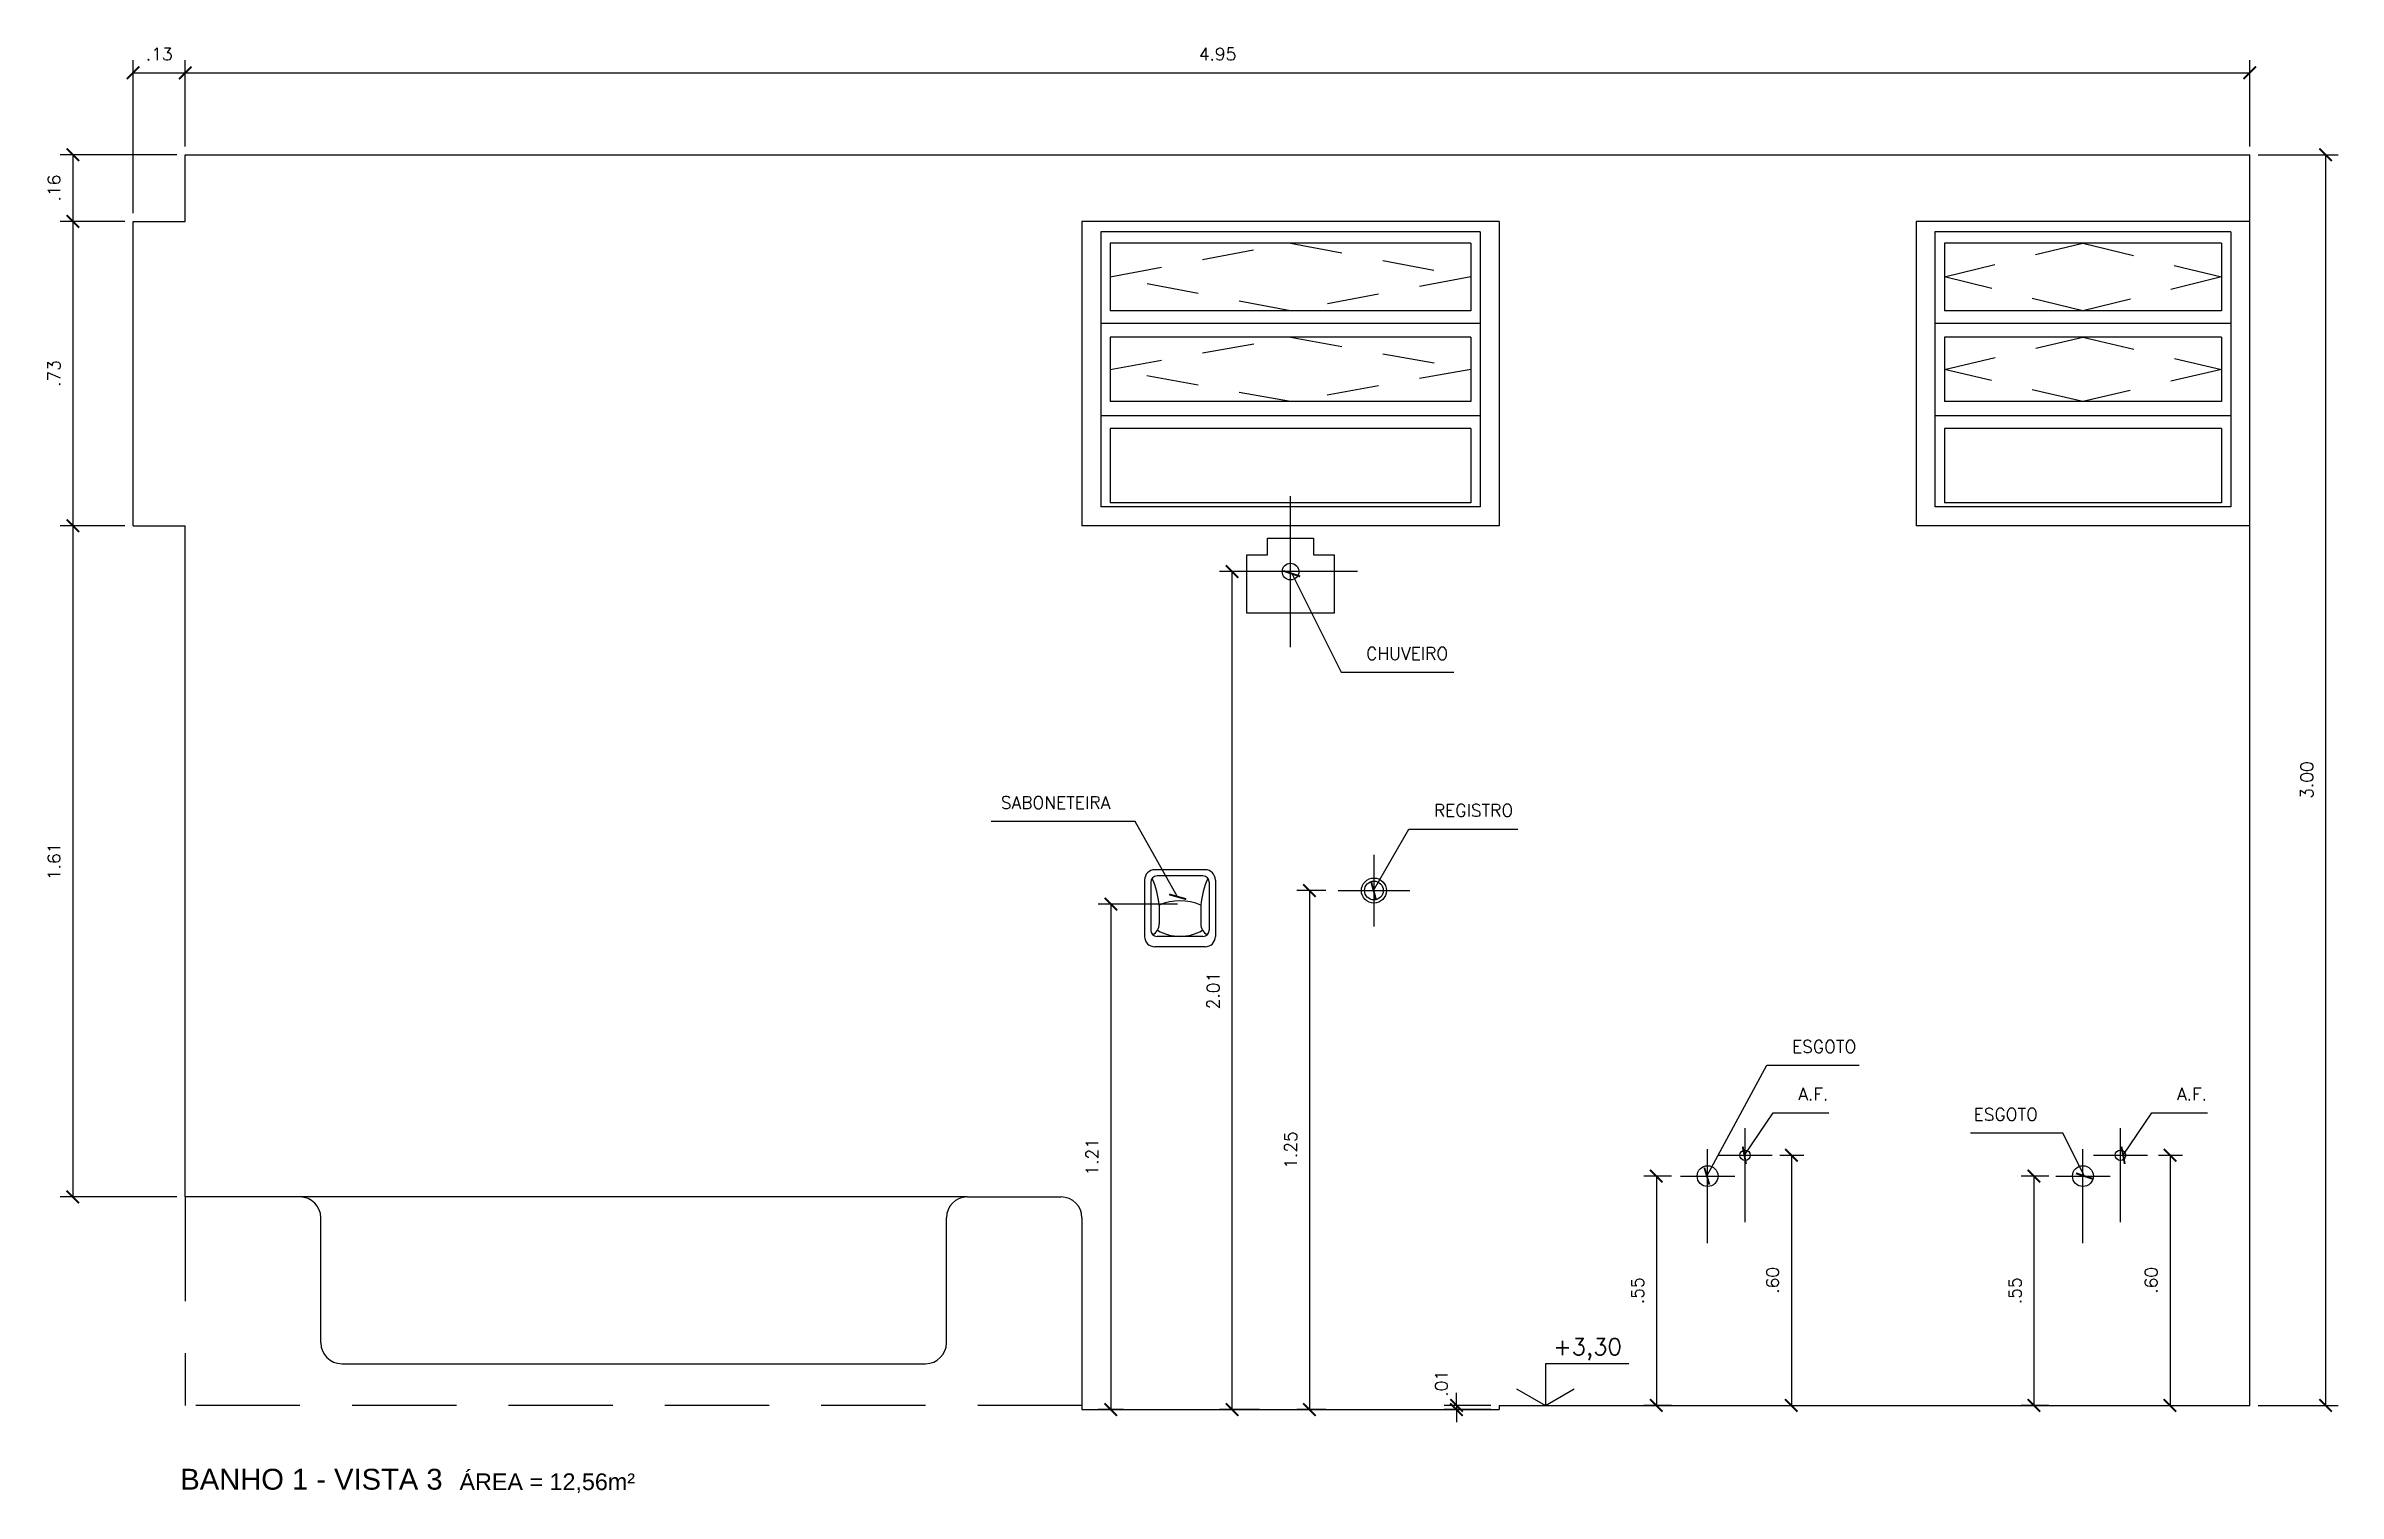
# Model space of a CAD drawing. Header units: millimetres. Extents: x 1 to 250, y 10 to 22.
# Drawn here: x 183.94 to 189.43, y 18.08 to 21.55 of the extents above; entities that cross this region are included whole.
import ezdxf

# ---------------------------------------------------------------- set-up
doc = ezdxf.new("R2010")
doc.units = ezdxf.units.MM
doc.linetypes.add('HIDDEN', pattern=[0.375, 0.25, -0.125])
for name, color, linetype in [('COTAS', 1, 'Continuous'), ('LPROJ', 7, 'HIDDEN'), ('LVISTA01', 8, 'Continuous'), ('LVISTA02', 1, 'Continuous'), ('NOTAS', 2, 'Continuous'), ('PEÇAS', 7, 'Continuous'), ('PEÇAS50', 8, 'Continuous'), ('REVEST', 2, 'Continuous')]:
    doc.layers.add(name, color=color, linetype=linetype)
doc.styles.add('60-20', font='romans.shx', dxfattribs={"height": 0.03})
doc.styles.add('60-50', font='romans.shx', dxfattribs={"height": 0.075})
doc.styles.add('80-20', font='romans.shx', dxfattribs={"height": 0.04})
doc.styles.add('ARIAL', font='arial.ttf', dxfattribs={"height": 0.05})
doc.dimstyles.new('20', dxfattribs={"dimtxt": 0.1, "dimasz": 0.075, "dimexe": 0.075, "dimexo": 0.05, "dimgap": 0.075, "dimtad": 1, "dimzin": 4, "dimdsep": 46, "dimtxsty": '60-50', "dimblk1": 'ARCHTICK', "dimblk2": 'ARCHTICK', "dimsah": 1, "dimcen": 2.5, "dimclrt": 3, "dimadec": 0, "dimazin": 0, "dimtfac": 1, "dimtmove": 2, "dimatfit": 3, "dimldrblk": 'ARCHTICK', "dimfxl": 1, "dimarcsym": 0})

msp = doc.modelspace()

# ---------------------------------------------------------------- texts
at = {"layer": 'COTAS', "color": 3, "char_height": 0.03, "style": '60-20'}
for s, insert, attachment_point in [('CHUVEIRO', (187.104, 20.0943), 4), ('SABONETEIRA', (186.4904, 19.7368), 6), ('REGISTRO', (187.2664, 19.7181), 4), ('ESGOTO', (188.125, 19.1516), 4), ('A.F.', (188.1402, 19.0378), 4), ('A.F.', (189.0481, 19.0378), 4), ('ESGOTO', (188.7147, 18.9889), 6)]:
    msp.add_mtext(s, dxfattribs=dict(at, insert=insert, attachment_point=attachment_point))
at = {"layer": 'NOTAS', "color": 3, "style": '80-20'}
msp.add_text('+3,30', height=0.04, dxfattribs=at).set_placement((187.5525, 18.4117))
at = {"layer": 'NOTAS', "style": 'ARIAL'}
for s, height, p in [('BANHO 1 - VISTA 3', 0.05, (184.2608, 18.0888)), ('ÁREA = 12,56m²', 0.04, (184.9302, 18.0878))]:
    msp.add_text(s, height=height, dxfattribs=at).set_placement(p)

# ---------------------------------------------------------------- blocks, each defined once
blk = doc.blocks.new('_ARCHTICK')
at = {"color": 0, "linetype": 'ByBlock', "const_width": 0.15}
blk.add_lwpolyline([(-0.5, -0.5), (0.5, 0.5)], dxfattribs=at)
blk = doc.blocks.new('*D90')
at = {"color": 0, "linetype": 'ByBlock'}
for p, q in [((184.2727, 21.3109), (184.2727, 21.5173)), ((189.2227, 21.3109), (189.2227, 21.5173)), ((184.2727, 21.4873), (189.2227, 21.4873))]:
    blk.add_line(p, q, dxfattribs=at)
at = {"layer": 'DEFPOINTS', "color": 0, "linetype": 'ByBlock'}
for p in [(189.2227, 21.4873), (184.2727, 21.2909), (189.2227, 21.2909)]:
    blk.add_point(p, dxfattribs=at)
at = {"color": 0, "linetype": 'ByBlock', "xscale": 0.03, "yscale": 0.03, "zscale": 0.03, "rotation": 180}
blk.add_blockref('_ARCHTICK', (184.2727, 21.4873), dxfattribs=at)
at = {"color": 0, "linetype": 'ByBlock', "xscale": 0.03, "yscale": 0.03, "zscale": 0.03}
blk.add_blockref('_ARCHTICK', (189.2227, 21.4873), dxfattribs=at)
at = {"color": 3, "linetype": 'ByBlock', "insert": (186.7477, 21.5323), "char_height": 0.03, "attachment_point": 5, "style": '60-20'}
blk.add_mtext('4.95', dxfattribs=at)
blk = doc.blocks.new('*D117')
at = {"color": 0, "linetype": 'ByBlock'}
for p, q in [((184.1477, 21.1509), (184.1477, 21.5173)), ((184.2727, 21.3109), (184.2727, 21.5173)), ((184.1477, 21.4873), (184.2727, 21.4873))]:
    blk.add_line(p, q, dxfattribs=at)
at = {"layer": 'DEFPOINTS', "color": 0, "linetype": 'ByBlock'}
for p in [(184.2727, 21.4873), (184.2727, 21.2909), (184.1477, 21.1309)]:
    blk.add_point(p, dxfattribs=at)
at = {"color": 0, "linetype": 'ByBlock', "xscale": 0.03, "yscale": 0.03, "zscale": 0.03, "rotation": 180}
blk.add_blockref('_ARCHTICK', (184.1477, 21.4873), dxfattribs=at)
at = {"color": 0, "linetype": 'ByBlock', "xscale": 0.03, "yscale": 0.03, "zscale": 0.03}
blk.add_blockref('_ARCHTICK', (184.2727, 21.4873), dxfattribs=at)
at = {"color": 3, "linetype": 'ByBlock', "insert": (184.2102, 21.5323), "char_height": 0.03, "attachment_point": 5, "style": '60-20'}
blk.add_mtext('.13', dxfattribs=at)
blk = doc.blocks.new('*D236')
at = {"color": 0, "linetype": 'ByBlock'}
for p, q in [((184.2527, 21.2909), (183.973, 21.2909)), ((184.003, 21.2909), (184.003, 21.1309)), ((184.1277, 21.1309), (183.973, 21.1309))]:
    blk.add_line(p, q, dxfattribs=at)
at = {"layer": 'DEFPOINTS', "color": 0, "linetype": 'ByBlock'}
for p in [(184.2727, 21.2909), (184.003, 21.1309), (184.1477, 21.1309)]:
    blk.add_point(p, dxfattribs=at)
at = {"color": 0, "linetype": 'ByBlock', "xscale": 0.03, "yscale": 0.03, "zscale": 0.03}
for p, rotation in [((184.003, 21.2909), 90), ((184.003, 21.1309), 270)]:
    blk.add_blockref('_ARCHTICK', p, dxfattribs=dict(at, rotation=rotation))
at = {"color": 3, "linetype": 'ByBlock', "insert": (183.958, 21.2109), "char_height": 0.03, "attachment_point": 5, "rotation": 90, "style": '60-20'}
blk.add_mtext('.16', dxfattribs=at)
blk = doc.blocks.new('*D237')
at = {"color": 0, "linetype": 'ByBlock'}
for p, q in [((184.003, 21.1309), (184.003, 20.4009)), ((184.1277, 20.4009), (183.973, 20.4009))]:
    blk.add_line(p, q, dxfattribs=at)
at = {"layer": 'DEFPOINTS', "color": 0, "linetype": 'ByBlock'}
for p in [(184.1477, 21.1309), (184.003, 20.4009), (184.1477, 20.4009)]:
    blk.add_point(p, dxfattribs=at)
at = {"color": 0, "linetype": 'ByBlock', "xscale": 0.03, "yscale": 0.03, "zscale": 0.03}
for p, rotation in [((184.003, 21.1309), 90), ((184.003, 20.4009), 270)]:
    blk.add_blockref('_ARCHTICK', p, dxfattribs=dict(at, rotation=rotation))
at = {"color": 3, "linetype": 'ByBlock', "insert": (183.958, 20.7659), "char_height": 0.03, "attachment_point": 5, "rotation": 90, "style": '60-20'}
blk.add_mtext('.73', dxfattribs=at)
blk = doc.blocks.new('*D238')
at = {"color": 0, "linetype": 'ByBlock'}
for p, q in [((184.003, 20.4009), (184.003, 18.7909)), ((184.2527, 18.7909), (183.973, 18.7909))]:
    blk.add_line(p, q, dxfattribs=at)
at = {"layer": 'DEFPOINTS', "color": 0, "linetype": 'ByBlock'}
for p in [(184.1477, 20.4009), (184.003, 18.7909), (184.2727, 18.7909)]:
    blk.add_point(p, dxfattribs=at)
at = {"color": 0, "linetype": 'ByBlock', "xscale": 0.03, "yscale": 0.03, "zscale": 0.03}
for p, rotation in [((184.003, 20.4009), 90), ((184.003, 18.7909), 270)]:
    blk.add_blockref('_ARCHTICK', p, dxfattribs=dict(at, rotation=rotation))
at = {"color": 3, "linetype": 'ByBlock', "insert": (183.958, 19.5959), "char_height": 0.03, "attachment_point": 5, "rotation": 90, "style": '60-20'}
blk.add_mtext('1.61', dxfattribs=at)
blk = doc.blocks.new('*D239')
at = {"color": 0, "linetype": 'ByBlock'}
for p, q in [((187.3208, 18.2909), (187.3208, 18.3209)), ((187.4027, 18.2909), (187.2908, 18.2909)), ((187.4027, 18.2809), (187.2908, 18.2809)), ((187.3208, 18.2909), (187.3208, 18.2809)), ((187.3208, 18.2909), (187.3208, 18.2809)), ((187.3208, 18.2809), (187.3208, 18.2509))]:
    blk.add_line(p, q, dxfattribs=at)
at = {"layer": 'DEFPOINTS', "color": 0, "linetype": 'ByBlock'}
for p in [(187.3208, 18.2809), (187.4227, 18.2909), (187.4227, 18.2809)]:
    blk.add_point(p, dxfattribs=at)
at = {"color": 0, "linetype": 'ByBlock', "xscale": 0.03, "yscale": 0.03, "zscale": 0.03}
for p, rotation in [((187.3208, 18.2909), 270), ((187.3208, 18.2809), 90)]:
    blk.add_blockref('_ARCHTICK', p, dxfattribs=dict(at, rotation=rotation))
at = {"color": 3, "linetype": 'ByBlock', "insert": (187.2844, 18.3437), "char_height": 0.03, "attachment_point": 5, "rotation": 90, "style": '60-20'}
blk.add_mtext('.01', dxfattribs=at)
blk = doc.blocks.new('*D240')
at = {"color": 0, "linetype": 'ByBlock'}
for p, q in [((189.2427, 21.2909), (189.4347, 21.2909)), ((189.4047, 21.2909), (189.4047, 18.2909)), ((189.2427, 18.2909), (189.4347, 18.2909))]:
    blk.add_line(p, q, dxfattribs=at)
at = {"layer": 'DEFPOINTS', "color": 0, "linetype": 'ByBlock'}
for p in [(189.2227, 21.2909), (189.2227, 18.2909), (189.4047, 18.2909)]:
    blk.add_point(p, dxfattribs=at)
at = {"color": 0, "linetype": 'ByBlock', "xscale": 0.03, "yscale": 0.03, "zscale": 0.03}
for p, rotation in [((189.4047, 21.2909), 90), ((189.4047, 18.2909), 270)]:
    blk.add_blockref('_ARCHTICK', p, dxfattribs=dict(at, rotation=rotation))
at = {"color": 3, "linetype": 'ByBlock', "insert": (189.3597, 19.7909), "char_height": 0.03, "attachment_point": 5, "rotation": 90, "style": '60-20'}
blk.add_mtext('3.00', dxfattribs=at)
blk = doc.blocks.new('*D314')
at = {"color": 0, "linetype": 'ByBlock'}
for p, q in [((200.6798, 18.8909), (200.7374, 18.8909)), ((200.7074, 18.8909), (200.7074, 18.2909)), ((200.6798, 18.2909), (200.7374, 18.2909))]:
    blk.add_line(p, q, dxfattribs=at)
at = {"layer": 'DEFPOINTS', "color": 0, "linetype": 'ByBlock'}
for p in [(200.6598, 18.8909), (200.6598, 18.2909), (200.7074, 18.2909)]:
    blk.add_point(p, dxfattribs=at)
at = {"color": 0, "linetype": 'ByBlock', "xscale": 0.03, "yscale": 0.03, "zscale": 0.03}
for p, rotation in [((200.7074, 18.8909), 90), ((200.7074, 18.2909), 270)]:
    blk.add_blockref('_ARCHTICK', p, dxfattribs=dict(at, rotation=rotation))
at = {"color": 3, "linetype": 'ByBlock', "insert": (200.6624, 18.5909), "char_height": 0.03, "attachment_point": 5, "rotation": 90, "style": '60-20'}
blk.add_mtext('.60', dxfattribs=at)
blk = doc.blocks.new('*D315')
at = {"color": 0, "linetype": 'ByBlock'}
for p, q in [((200.4198, 18.8409), (200.3537, 18.8409)), ((200.3837, 18.8409), (200.3837, 18.2909)), ((200.4198, 18.2909), (200.3537, 18.2909))]:
    blk.add_line(p, q, dxfattribs=at)
at = {"layer": 'DEFPOINTS', "color": 0, "linetype": 'ByBlock'}
for p in [(200.4398, 18.8409), (200.3837, 18.2909), (200.4398, 18.2909)]:
    blk.add_point(p, dxfattribs=at)
at = {"color": 0, "linetype": 'ByBlock', "xscale": 0.03, "yscale": 0.03, "zscale": 0.03}
for p, rotation in [((200.3837, 18.8409), 90), ((200.3837, 18.2909), 270)]:
    blk.add_blockref('_ARCHTICK', p, dxfattribs=dict(at, rotation=rotation))
at = {"color": 3, "linetype": 'ByBlock', "insert": (200.3387, 18.5659), "char_height": 0.03, "attachment_point": 5, "rotation": 90, "style": '60-20'}
blk.add_mtext('.55', dxfattribs=at)
blk = doc.blocks.new('*D316')
at = {"color": 0, "linetype": 'ByBlock'}
for p, q in [((188.096, 18.8909), (188.1536, 18.8909)), ((188.1236, 18.8909), (188.1236, 18.2909)), ((188.096, 18.2909), (188.1536, 18.2909))]:
    blk.add_line(p, q, dxfattribs=at)
at = {"layer": 'DEFPOINTS', "color": 0, "linetype": 'ByBlock'}
for p in [(188.076, 18.8909), (188.076, 18.2909), (188.1236, 18.2909)]:
    blk.add_point(p, dxfattribs=at)
at = {"color": 0, "linetype": 'ByBlock', "xscale": 0.03, "yscale": 0.03, "zscale": 0.03}
for p, rotation in [((188.1236, 18.8909), 90), ((188.1236, 18.2909), 270)]:
    blk.add_blockref('_ARCHTICK', p, dxfattribs=dict(at, rotation=rotation))
at = {"color": 3, "linetype": 'ByBlock', "insert": (188.0786, 18.5909), "char_height": 0.03, "attachment_point": 5, "rotation": 90, "style": '60-20'}
blk.add_mtext('.60', dxfattribs=at)
blk = doc.blocks.new('*D317')
at = {"color": 0, "linetype": 'ByBlock'}
for p, q in [((187.836, 18.8409), (187.7699, 18.8409)), ((187.7999, 18.8409), (187.7999, 18.2909)), ((187.836, 18.2909), (187.7699, 18.2909))]:
    blk.add_line(p, q, dxfattribs=at)
at = {"layer": 'DEFPOINTS', "color": 0, "linetype": 'ByBlock'}
for p in [(187.856, 18.8409), (187.7999, 18.2909), (187.856, 18.2909)]:
    blk.add_point(p, dxfattribs=at)
at = {"color": 0, "linetype": 'ByBlock', "xscale": 0.03, "yscale": 0.03, "zscale": 0.03}
for p, rotation in [((187.7999, 18.8409), 90), ((187.7999, 18.2909), 270)]:
    blk.add_blockref('_ARCHTICK', p, dxfattribs=dict(at, rotation=rotation))
at = {"color": 3, "linetype": 'ByBlock', "insert": (187.7549, 18.5659), "char_height": 0.03, "attachment_point": 5, "rotation": 90, "style": '60-20'}
blk.add_mtext('.55', dxfattribs=at)
blk = doc.blocks.new('*D318')
at = {"color": 0, "linetype": 'ByBlock'}
for p, q in [((205.7178, 19.5259), (205.6485, 19.5259)), ((205.6785, 19.5259), (205.6785, 18.2809)), ((205.7178, 18.2809), (205.6485, 18.2809))]:
    blk.add_line(p, q, dxfattribs=at)
at = {"layer": 'DEFPOINTS', "color": 0, "linetype": 'ByBlock'}
for p in [(205.7378, 19.5259), (205.6785, 18.2809), (205.7378, 18.2809)]:
    blk.add_point(p, dxfattribs=at)
at = {"color": 0, "linetype": 'ByBlock', "xscale": 0.03, "yscale": 0.03, "zscale": 0.03}
for p, rotation in [((205.6785, 19.5259), 90), ((205.6785, 18.2809), 270)]:
    blk.add_blockref('_ARCHTICK', p, dxfattribs=dict(at, rotation=rotation))
at = {"color": 3, "linetype": 'ByBlock', "insert": (205.6335, 18.9034), "char_height": 0.03, "attachment_point": 5, "rotation": 90, "style": '60-20'}
blk.add_mtext('1.25', dxfattribs=at)
blk = doc.blocks.new('*D319')
at = {"color": 0, "linetype": 'ByBlock'}
for p, q in [((186.7492, 20.2909), (186.6443, 20.2909)), ((186.6743, 20.2909), (186.6743, 18.2809)), ((186.74, 18.2809), (186.6443, 18.2809))]:
    blk.add_line(p, q, dxfattribs=at)
at = {"layer": 'DEFPOINTS', "color": 0, "linetype": 'ByBlock'}
for p in [(186.7692, 20.2909), (186.6743, 18.2809), (186.76, 18.2809)]:
    blk.add_point(p, dxfattribs=at)
at = {"color": 0, "linetype": 'ByBlock', "xscale": 0.03, "yscale": 0.03, "zscale": 0.03}
for p, rotation in [((186.6743, 20.2909), 90), ((186.6743, 18.2809), 270)]:
    blk.add_blockref('_ARCHTICK', p, dxfattribs=dict(at, rotation=rotation))
at = {"color": 3, "linetype": 'ByBlock', "insert": (186.6293, 19.2859), "char_height": 0.03, "attachment_point": 5, "rotation": 90, "style": '60-20'}
blk.add_mtext('2.01', dxfattribs=at)
blk = doc.blocks.new('*D320')
at = {"color": 0, "linetype": 'ByBlock'}
for p, q in [((186.6519, 19.4934), (186.4619, 19.4934)), ((186.4919, 19.4934), (186.4919, 18.2809)), ((186.5223, 18.2809), (186.4619, 18.2809))]:
    blk.add_line(p, q, dxfattribs=at)
at = {"layer": 'DEFPOINTS', "color": 0, "linetype": 'ByBlock'}
for p in [(186.6719, 19.4934), (186.4919, 18.2809), (186.5423, 18.2809)]:
    blk.add_point(p, dxfattribs=at)
at = {"color": 0, "linetype": 'ByBlock', "xscale": 0.03, "yscale": 0.03, "zscale": 0.03}
for p, rotation in [((186.4919, 19.4934), 90), ((186.4919, 18.2809), 270)]:
    blk.add_blockref('_ARCHTICK', p, dxfattribs=dict(at, rotation=rotation))
at = {"color": 3, "linetype": 'ByBlock', "insert": (186.4469, 18.8871), "char_height": 0.03, "attachment_point": 5, "rotation": 90, "style": '60-20'}
blk.add_mtext('1.21', dxfattribs=at)

# ---------------------------------------------------------------- dimensions: what is measured, and where the dimension line sits
at = {"layer": 'COTAS'}
for base, p1, p2, picture, middle in [((184.2727100117, 21.487349858), (184.1477100117, 21.1308657796), (184.2727100117, 21.2908657796), '*D117', (184.2102100117, 21.532349858)), ((189.2227, 21.4873), (184.2727, 21.2909), (189.2227, 21.2909), '*D90', (186.7477, 21.5323))]:
    dim = msp.add_linear_dim(base=base, p1=p1, p2=p2, dimstyle='20', override={"dimtxt": 0.02, "dimasz": 0.03, "dimexe": 0.03, "dimexo": 0.02, "dimgap": 0.03, "dimtxsty": '60-20'}, dxfattribs=at)
    dim.commit()
    dim.dimension.update_dxf_attribs({"geometry": picture, "text_midpoint": middle})
for base, p1, p2, override, picture, middle in [((184.003, 21.1309), (184.2727, 21.2909), (184.1477, 21.1309), {"dimtxt": 0.02, "dimasz": 0.03, "dimexe": 0.03, "dimexo": 0.02, "dimgap": 0.03, "dimtxsty": '60-20'}, '*D236', (183.958, 21.2109)), ((189.4047, 18.2909), (189.2227, 21.2909), (189.2227, 18.2909), {"dimtxt": 0.02, "dimasz": 0.03, "dimexe": 0.03, "dimexo": 0.02, "dimgap": 0.03, "dimtxsty": '60-20'}, '*D240', (189.3597, 19.7909)), ((184.003, 20.4009), (184.1477, 21.1309), (184.1477, 20.4009), {"dimtxt": 0.02, "dimasz": 0.03, "dimexe": 0.03, "dimexo": 0.02, "dimgap": 0.03, "dimtxsty": '60-20', "dimse1": 1}, '*D237', (183.958, 20.7659)), ((184.003, 18.7909), (184.1477, 20.4009), (184.2727, 18.7909), {"dimtxt": 0.02, "dimasz": 0.03, "dimexe": 0.03, "dimexo": 0.02, "dimgap": 0.03, "dimtxsty": '60-20', "dimse1": 1}, '*D238', (183.958, 19.5959)), ((186.4919, 18.2809), (186.6719, 19.4934), (186.5423, 18.2809), {"dimtxt": 0.02, "dimasz": 0.03, "dimexe": 0.03, "dimexo": 0.02, "dimgap": 0.03, "dimtxsty": '60-20'}, '*D320', (186.4469, 18.8871))]:
    dim = msp.add_linear_dim(base=base, p1=p1, p2=p2, angle=90, dimstyle='20', override=override, dxfattribs=at)
    dim.commit()
    dim.dimension.update_dxf_attribs({"geometry": picture, "text_midpoint": middle})
for base, p1, p2, picture, middle, set_off in [((186.7824, 18.2809), (186.8773, 20.2909), (186.868, 18.2809), '*D319', (186.7374, 19.2859), (0.1081, 0)), ((186.9682192816, 18.2808657796), (187.0274476313, 19.5258657796), (187.0274476313, 18.2808657796), '*D318', (186.9232192816, 18.9033657796), (-18.7103051505, 0)), ((188.1236, 18.2909), (188.076, 18.8909), (188.076, 18.2909), '*D314', (188.0786, 18.5909), (-12.5838, 0)), ((189.0316, 18.2909), (188.984, 18.8909), (188.984, 18.2909), '*D316', (188.9866, 18.5909), (0.9079, 0)), ((187.7999, 18.2909), (187.856, 18.8409), (187.856, 18.2909), '*D315', (187.7549, 18.5659), (-12.5838, 0)), ((188.705, 18.2909), (188.7611, 18.8409), (188.7611, 18.2909), '*D317', (188.66, 18.5659), (0.9051, 0))]:
    dim = msp.add_linear_dim(base=base, p1=p1, p2=p2, angle=90, dimstyle='20', override={"dimtxt": 0.02, "dimasz": 0.03, "dimexe": 0.03, "dimexo": 0.02, "dimgap": 0.03, "dimtxsty": '60-20'}, dxfattribs=at)
    dim.commit()
    dim.dimension.update_dxf_attribs({"geometry": picture, "text_midpoint": middle, "insert": set_off})
dim = msp.add_linear_dim(base=(187.3208, 18.2809), p1=(187.4227, 18.2909), p2=(187.4227, 18.2809), angle=90, dimstyle='20', override={"dimtxt": 0.02, "dimasz": 0.03, "dimexe": 0.03, "dimexo": 0.02, "dimgap": 0.03, "dimtxsty": '60-20'}, dxfattribs=at)
dim.commit()
dim.dimension.update_dxf_attribs({"geometry": '*D239', "text_midpoint": (187.2844, 18.3437), "dimtype": 160})

# ---------------------------------------------------------------- linework, layer by layer
at = {"layer": 'LPROJ', "ltscale": 0.5}
for p, q in [((186.4904, 20.9976), (186.9227, 21.079)), ((186.9227, 21.079), (187.355, 20.9976)), ((188.4904, 20.9976), (188.8227, 21.079)), ((188.8227, 21.079), (189.155, 20.9976)), ((186.9227, 20.9163), (186.4904, 20.9976)), ((187.355, 20.9976), (186.9227, 20.9163)), ((188.8227, 20.9163), (188.4904, 20.9976)), ((189.155, 20.9976), (188.8227, 20.9163)), ((186.4904, 20.7759), (186.9227, 20.8529)), ((186.9227, 20.8529), (187.355, 20.7759)), ((188.4904, 20.7759), (188.8227, 20.8529)), ((188.8227, 20.8529), (189.155, 20.7759)), ((186.9227, 20.6988), (186.4904, 20.7759)), ((187.355, 20.7759), (186.9227, 20.6988)), ((188.8227, 20.6988), (188.4904, 20.7759)), ((189.155, 20.7759), (188.8227, 20.6988))]:
    msp.add_line(p, q, dxfattribs=at)
at = {"layer": 'LPROJ'}
for p in [(184.2727, 18.7909), (186.4227, 18.2909)]:
    msp.add_line(p, (184.2727, 18.2909), dxfattribs=at)
at = {"layer": 'LVISTA01'}
for p, q in [((186.4904, 21.079), (186.4904, 20.9163)), ((187.355, 21.079), (186.4904, 21.079)), ((187.355, 21.079), (187.355, 20.9163)), ((188.4904, 21.079), (188.4904, 20.9163)), ((189.155, 21.079), (188.4904, 21.079)), ((189.155, 21.079), (189.155, 20.9163)), ((187.3777, 20.8863), (186.4677, 20.8863)), ((187.355, 20.9163), (186.4904, 20.9163)), ((189.1777, 20.8863), (188.4677, 20.8863)), ((189.155, 20.9163), (188.4904, 20.9163)), ((187.355, 20.8529), (186.4904, 20.8529)), ((186.4904, 20.8529), (186.4904, 20.6988)), ((187.355, 20.8529), (187.355, 20.6988)), ((189.155, 20.8529), (188.4904, 20.8529)), ((188.4904, 20.8529), (188.4904, 20.6988)), ((189.155, 20.8529), (189.155, 20.6988)), ((187.355, 20.6988), (186.4904, 20.6988)), ((189.155, 20.6988), (188.4904, 20.6988)), ((187.3777, 20.6643), (186.4677, 20.6643)), ((187.355, 20.6343), (186.4904, 20.6343)), ((186.4904, 20.6343), (186.4904, 20.4559)), ((187.355, 20.6343), (187.355, 20.4559)), ((189.1777, 20.6643), (188.4677, 20.6643)), ((189.155, 20.6343), (188.4904, 20.6343)), ((188.4904, 20.6343), (188.4904, 20.4559)), ((189.155, 20.6343), (189.155, 20.4559)), ((187.355, 20.4559), (186.4904, 20.4559)), ((189.155, 20.4559), (188.4904, 20.4559))]:
    msp.add_line(p, q, dxfattribs=at)
at = {"layer": 'LVISTA02'}
for p, q in [((186.4227, 21.1309), (186.4227, 20.4009)), ((187.4227, 21.1309), (186.4227, 21.1309)), ((187.4227, 21.1309), (187.4227, 20.4009)), ((188.4227, 21.1309), (188.4227, 20.4009)), ((189.2227, 21.1309), (188.4227, 21.1309)), ((186.4677, 21.1059), (186.4677, 20.4459)), ((187.3777, 21.1059), (186.4677, 21.1059)), ((187.3777, 21.1059), (187.3777, 20.4459)), ((188.4677, 21.1059), (188.4677, 20.4459)), ((189.1777, 21.1059), (188.4677, 21.1059)), ((189.1777, 21.1059), (189.1777, 20.4459)), ((187.4227, 20.4009), (186.4227, 20.4009)), ((187.3777, 20.4459), (186.4677, 20.4459)), ((189.2227, 20.4009), (188.4227, 20.4009)), ((189.1777, 20.4459), (188.4677, 20.4459))]:
    msp.add_line(p, q, dxfattribs=at)
at = {"layer": 'NOTAS'}
msp.add_lwpolyline([(187.7339, 18.3909), (187.5339, 18.3909), (187.5339, 18.2909)], dxfattribs=at)
at = {"layer": 'NOTAS', "color": 3}
msp.add_lwpolyline([(187.4646, 18.3309), (187.5339, 18.2909), (187.6031, 18.3309)], dxfattribs=at)
at = {"layer": 'PEÇAS'}
for p, q in [((186.7177, 19.5759), (186.5977, 19.5759)), ((186.5727, 19.5509), (186.5727, 19.4159)), ((186.7427, 19.5509), (186.7427, 19.4159)), ((186.7177, 19.3909), (186.5977, 19.3909)), ((184.5477, 18.7909), (184.2727, 18.7909)), ((186.1477, 18.7909), (186.3727, 18.7909)), ((184.5977, 18.4409), (184.5977, 18.7409)), ((186.0977, 18.4409), (186.0977, 18.7409)), ((186.4227, 18.7409), (186.4227, 18.2909)), ((184.6477, 18.3909), (186.0477, 18.3909))]:
    msp.add_line(p, q, dxfattribs=at)
at = {"layer": 'PEÇAS', "color": 8}
for p, q in [((187.1227, 19.6119), (187.1227, 19.4398)), ((186.5877, 19.5459), (186.5877, 19.4309)), ((186.7127, 19.5609), (186.6027, 19.5609)), ((186.7277, 19.5459), (186.7277, 19.4309)), ((187.0367, 19.5259), (187.2087, 19.5259)), ((186.6077, 19.4909), (186.6077, 19.4459)), ((186.7077, 19.4909), (186.7077, 19.4459)), ((186.7127, 19.4159), (186.6027, 19.4159)), ((188.0127, 18.7304), (188.0127, 18.9559)), ((188.9127, 18.7304), (188.9127, 18.9559)), ((187.9227, 18.6804), (187.9227, 18.9059)), ((187.9477, 18.8909), (188.0777, 18.8909)), ((188.8227, 18.6804), (188.8227, 18.9059)), ((188.8477, 18.8909), (188.9777, 18.8909)), ((187.8577, 18.8409), (187.9877, 18.8409)), ((188.7577, 18.8409), (188.8877, 18.8409))]:
    msp.add_line(p, q, dxfattribs=at)
at = {"layer": 'PEÇAS'}
msp.add_lwpolyline([(186.8177, 20.3309), (186.8677, 20.3309), (186.8677, 20.3709), (186.9777, 20.3709), (186.9777, 20.3309), (187.0277, 20.3309), (187.0277, 20.1909), (186.8177, 20.1909), (186.8177, 20.3309)], dxfattribs=at)
at = {"layer": 'PEÇAS', "color": 8}
msp.add_circle((187.1227, 19.5259), 0.03, dxfattribs=at)
at = {"layer": 'PEÇAS'}
for centre, radius in [((187.1227, 19.5259), 0.0225), ((187.9227, 18.8409), 0.025), ((188.0127, 18.8909), 0.0125), ((188.8227, 18.8409), 0.025), ((188.9127, 18.8909), 0.0125)]:
    msp.add_circle(centre, radius, dxfattribs=at)
for centre, radius, start, end in [((186.5977, 19.5509), 0.025, 90, 180), ((186.7177, 19.5509), 0.025, 0, 90), ((186.5977, 19.4159), 0.025, 180, 270), ((186.7177, 19.4159), 0.025, 270, 0), ((184.5477, 18.7409), 0.05, 0, 90), ((186.1477, 18.7409), 0.05, 90, 180), ((186.3727, 18.7409), 0.05, 0, 90), ((184.6477, 18.4409), 0.05, 180, 270), ((186.0477, 18.4409), 0.05, 270, 0)]:
    msp.add_arc(centre, radius, start, end, dxfattribs=at)
at = {"layer": 'PEÇAS', "color": 8}
for centre, radius, start, end in [((186.6027, 19.5459), 0.015, 90, 180), ((186.4254, 19.4764), 0.1829, 4.5376, 25.3737), ((186.89, 19.4764), 0.1829, 154.6263, 175.4624), ((186.7127, 19.5459), 0.015, 0, 90), ((186.6577, 19.3709), 0.13, 67.3801, 112.6199), ((186.6027, 19.4309), 0.015, 180, 270), ((186.5813, 19.4444), 0.0265, 294.1513, 3.1261), ((186.6577, 19.5213), 0.1054, 239.3037, 300.6963), ((186.7342, 19.4444), 0.0265, 176.8739, 245.8487), ((186.7127, 19.4309), 0.015, 270, 0)]:
    msp.add_arc(centre, radius, start, end, dxfattribs=at)
at = {"layer": 'PEÇAS50'}
for p, q in [((186.9227, 20.11), (186.9227, 20.4717)), ((187.0832, 20.2909), (186.7692, 20.2909)), ((186.1477, 18.7909), (184.5477, 18.7909))]:
    msp.add_line(p, q, dxfattribs=at)
msp.add_circle((186.9227, 20.2909), 0.02, dxfattribs=at)
at = {"layer": 'REVEST'}
for p, q in [((184.2727, 21.2909), (189.2227, 21.2909)), ((184.2727, 21.1309), (184.2727, 21.2909)), ((189.2227, 18.2909), (189.2227, 21.2909)), ((184.1477, 20.4009), (184.1477, 21.1309)), ((184.1477, 21.1309), (184.2727, 21.1309)), ((184.1477, 20.4009), (184.2727, 20.4009)), ((184.2727, 18.7909), (184.2727, 20.4009)), ((186.4227, 18.2909), (186.4227, 18.2809)), ((186.4227, 18.2809), (187.4227, 18.2809)), ((187.4227, 18.2909), (189.2227, 18.2909)), ((187.4227, 18.2909), (187.4227, 18.2809))]:
    msp.add_line(p, q, dxfattribs=at)

msp.set_redraw_order([(e.dxf.handle, doc.entitydb.next_handle()) for e in msp.query("TEXT MTEXT ATTDEF DIMENSION ARC_DIMENSION")])  # texts and dimensions are drawn at this point

# ---------------------------------------------------------------- leaders
at = {"layer": 'COTAS', "annotation_type": 0, "has_hookline": 1}
for points, hookline_direction, text_width in [([(186.9256, 20.286), (187.044, 20.0493), (187.074, 20.0493)], 0, 0.21), ([(186.6521, 19.5109), (186.5504, 19.6918), (186.5204, 19.6918)], 1, 0.2857), ([(187.1218, 19.5259), (187.2064, 19.6731), (187.2364, 19.6731)], 0, 0.2014), ([(187.921, 18.8409), (188.065, 19.1066), (188.095, 19.1066)], 0, 0.1614), ([(188.011, 18.8909), (188.0802, 18.9928), (188.1102, 18.9928)], 0, 0.0729), ([(188.919, 18.8909), (188.9881, 18.9928), (189.0181, 18.9928)], 0, 0.0729), ([(188.8261, 18.8409), (188.7747, 18.9439), (188.7447, 18.9439)], 1, 0.1614)]:
    msp.add_leader(points, dimstyle='20', override={"dimtxt": 0.02, "dimasz": 0.03, "dimexe": 0.03, "dimexo": 0.02, "dimgap": 0.03, "dimtxsty": '60-20'}, dxfattribs=dict(at, hookline_direction=hookline_direction, text_width=text_width))

doc.saveas('drawing.dxf')
